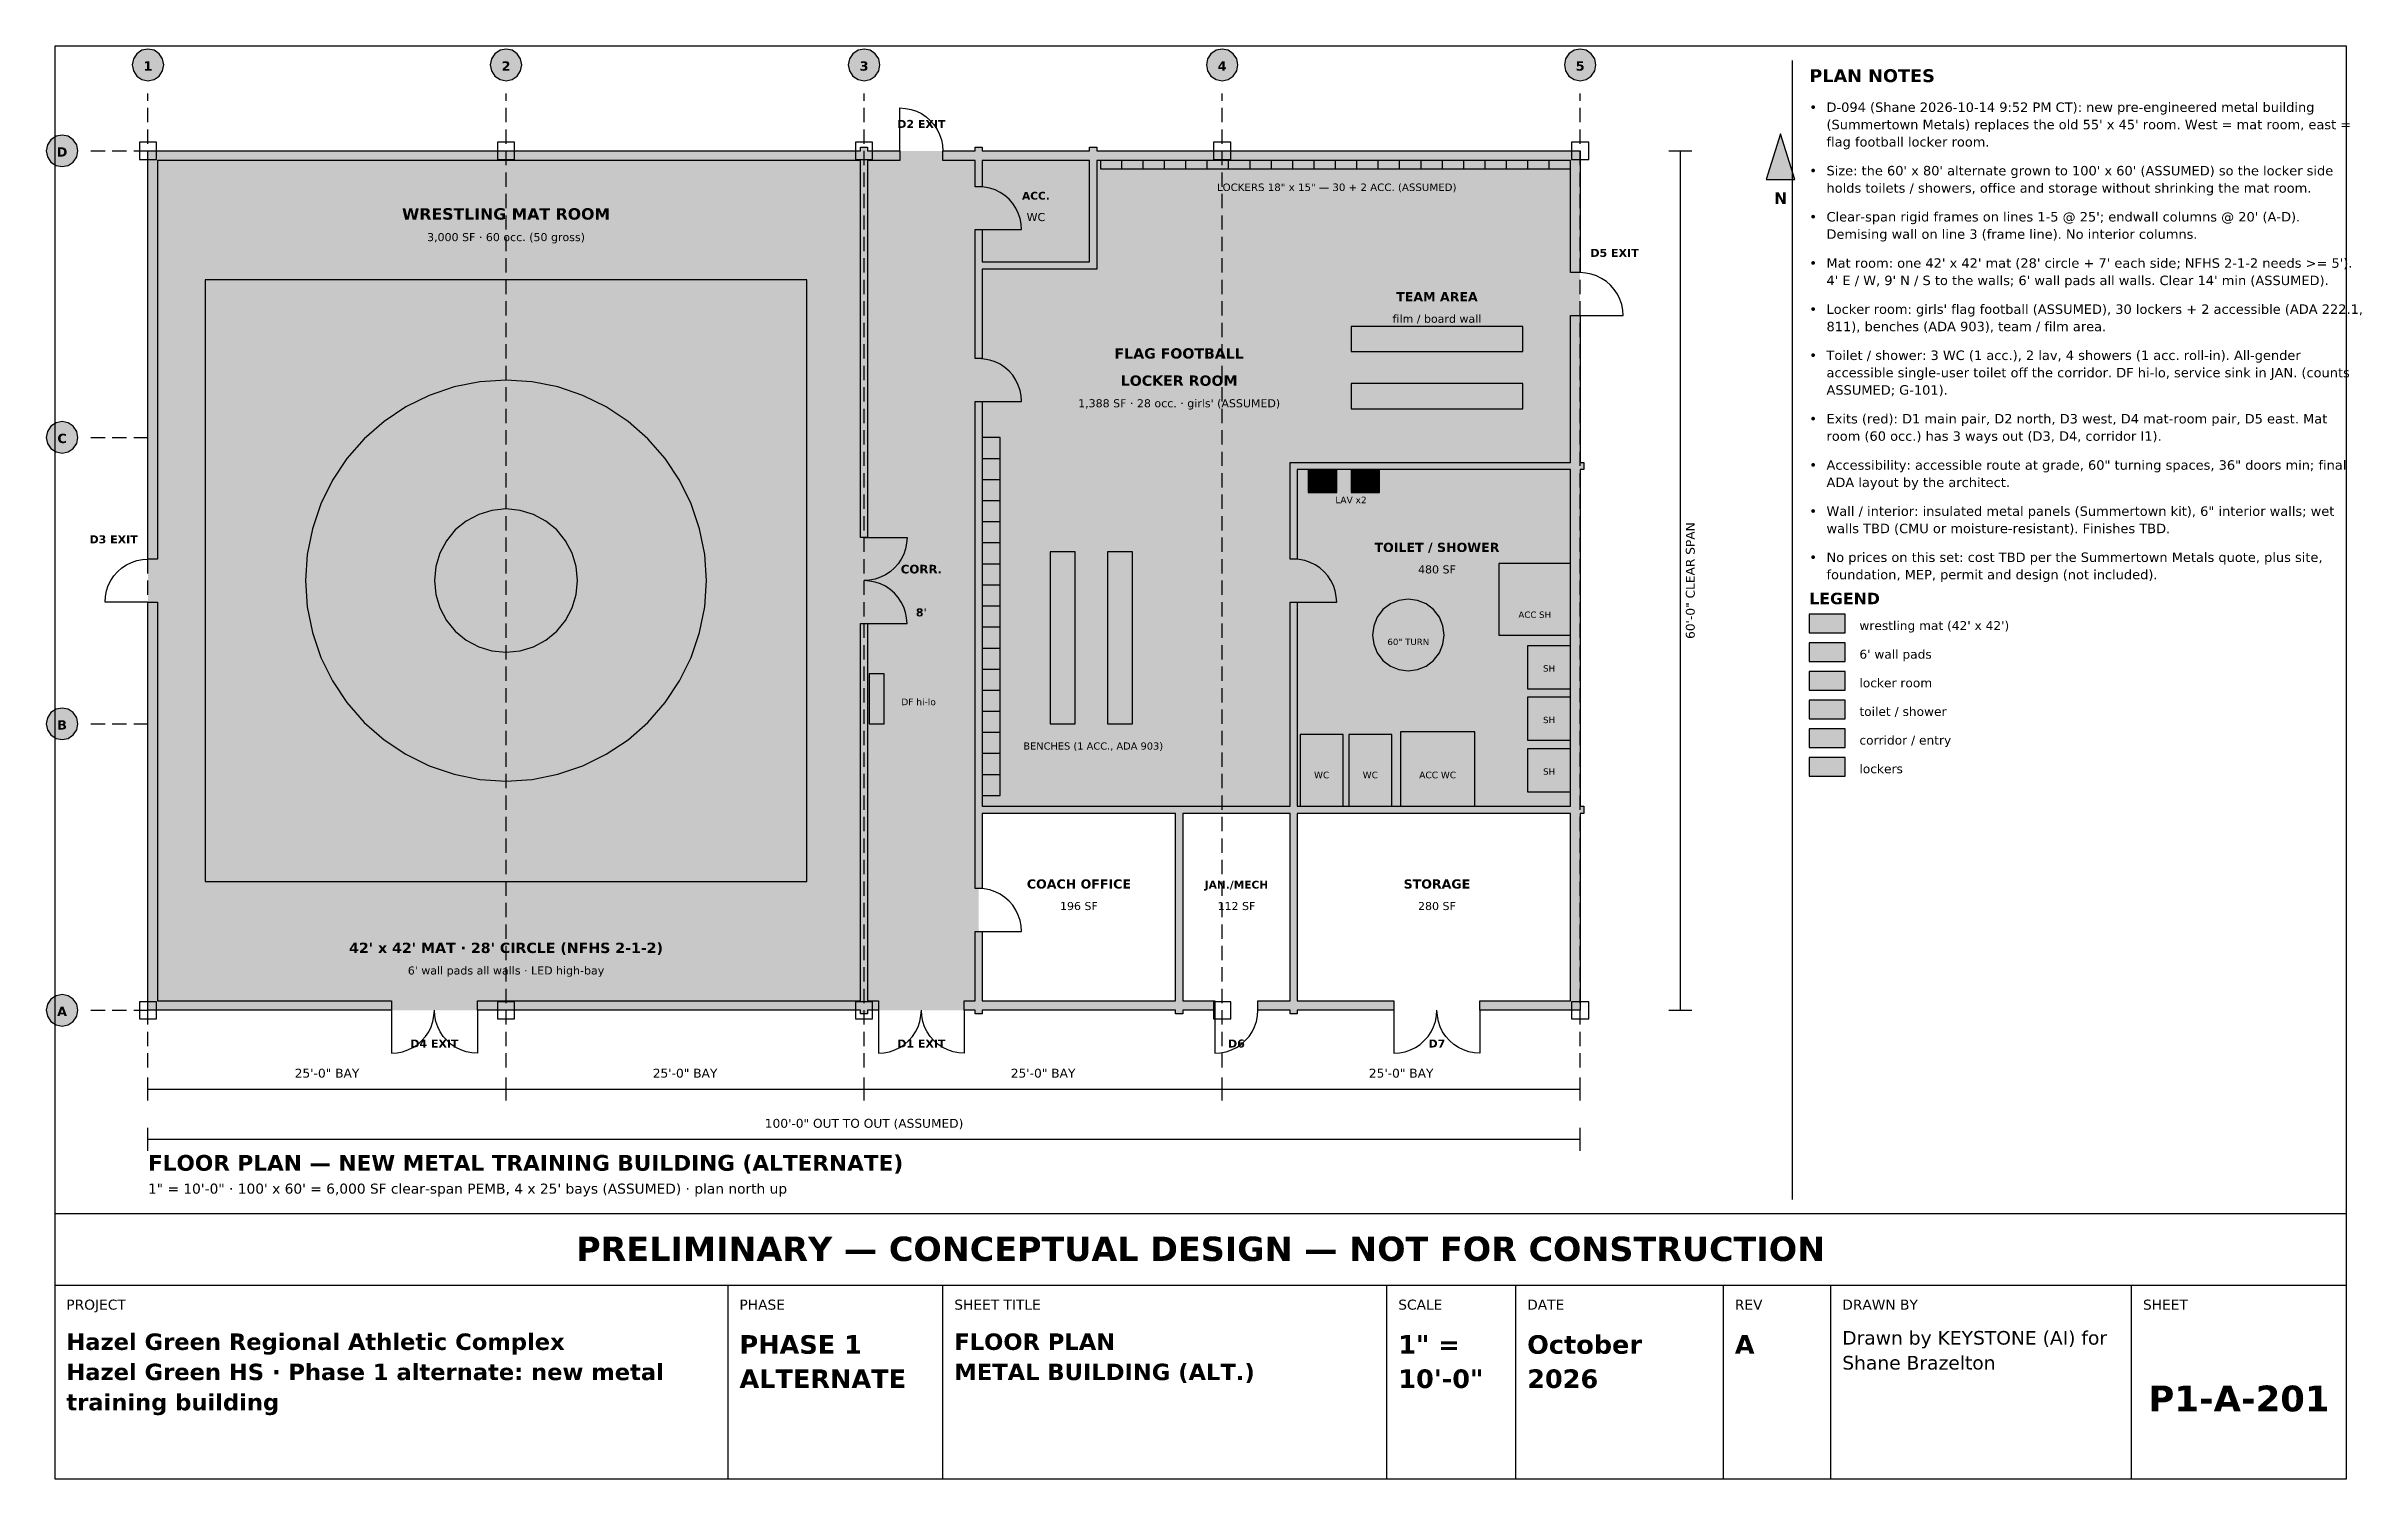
# Model space of a CAD drawing. Header units: inches. Extents: x 0.4 to 16.6, y 0.5 to 10.5.
import ezdxf
from ezdxf.enums import TextEntityAlignment as Align

# ---------------------------------------------------------------- set-up
doc = ezdxf.new("R2010")
doc.units = ezdxf.units.IN
doc.header["$MEASUREMENT"] = 0
for name, color, linetype in [('A-ANNO-DIMS', 7, 'Continuous'), ('A-ANNO-EXIT', 7, 'Continuous'), ('A-ANNO-TEXT', 7, 'Continuous'), ('A-DOOR', 7, 'Continuous'), ('A-FLOR-MATS', 7, 'Continuous'), ('A-FLOR-PADS', 7, 'Continuous'), ('A-FLOR-PATT', 7, 'Continuous'), ('A-FURN', 7, 'Continuous'), ('A-WALL', 7, 'Continuous'), ('G-ANNO-TTLB', 7, 'Continuous'), ('P-FIXT', 7, 'Continuous'), ('S-COLS', 7, 'Continuous'), ('S-GRID', 7, 'Continuous')]:
    doc.layers.add(name, color=color, linetype=linetype)
doc.styles.add('KS-BOLD', font='DejaVuSans-Bold.ttf')
doc.styles.add('KS-REG', font='DejaVuSans.ttf')

msp = doc.modelspace()

# ---------------------------------------------------------------- texts
at = {"layer": 'A-ANNO-DIMS', "style": 'KS-REG'}
msp.add_text('60\'-0" CLEAR SPAN', height=0.062, rotation=90, dxfattribs=at).set_placement((11.95, 6.77), align=Align.CENTER)
for s, p in [('25\'-0" BAY', (2.4, 3.3)), ('25\'-0" BAY', (4.9, 3.3)), ('25\'-0" BAY', (7.4, 3.3)), ('25\'-0" BAY', (9.9, 3.3)), ('100\'-0" OUT TO OUT (ASSUMED)', (6.15, 2.95))]:
    msp.add_text(s, height=0.062, dxfattribs=at).set_placement(p, align=Align.CENTER)
at = {"layer": 'A-ANNO-EXIT', "style": 'KS-BOLD'}
for s, p in [('D2 EXIT', (6.55, 9.93)), ('D5 EXIT', (11.39, 9.03)), ('D3 EXIT', (0.91, 7.03)), ('D4 EXIT', (3.15, 3.51)), ('D1 EXIT', (6.55, 3.51)), ('D6', (8.75, 3.51)), ('D7', (10.15, 3.51))]:
    msp.add_text(s, height=0.056, dxfattribs=at).set_placement(p, align=Align.CENTER)
at = {"layer": 'A-ANNO-TEXT'}
for s, height, style, p in [('PLAN NOTES', 0.09, 'KS-BOLD', (12.75, 10.25)), ('•', 0.066, 'KS-REG', (12.75, 10.042)), ('D-094 (Shane 2026-10-14 9:52 PM CT): new pre-engineered metal building', 0.066, 'KS-REG', (12.87, 10.042)), ('flag football locker room.', 0.066, 'KS-REG', (12.87, 9.8)), ("(Summertown Metals) replaces the old 55' x 45' room. West = mat room, east =", 0.066, 'KS-REG', (12.87, 9.921)), ('•', 0.066, 'KS-REG', (12.75, 9.599)), ("Size: the 60' x 80' alternate grown to 100' x 60' (ASSUMED) so the locker side", 0.066, 'KS-REG', (12.87, 9.599)), ('holds toilets / showers, office and storage without shrinking the mat room.', 0.066, 'KS-REG', (12.87, 9.478)), ('•', 0.066, 'KS-REG', (12.75, 9.277)), ("Clear-span rigid frames on lines 1-5 @ 25'; endwall columns @ 20' (A-D).", 0.066, 'KS-REG', (12.87, 9.277)), ('Demising wall on line 3 (frame line). No interior columns.', 0.066, 'KS-REG', (12.87, 9.156)), ('•', 0.066, 'KS-REG', (12.75, 8.954)), ("4' E / W, 9' N / S to the walls; 6' wall pads all walls. Clear 14' min (ASSUMED).", 0.066, 'KS-REG', (12.87, 8.833)), ("Mat room: one 42' x 42' mat (28' circle + 7' each side; NFHS 2-1-2 needs >= 5').", 0.066, 'KS-REG', (12.87, 8.954)), ('•', 0.066, 'KS-REG', (12.75, 8.632)), ('811), benches (ADA 903), team / film area.', 0.066, 'KS-REG', (12.87, 8.511)), ("Locker room: girls' flag football (ASSUMED), 30 lockers + 2 accessible (ADA 222.1,", 0.066, 'KS-REG', (12.87, 8.632)), ('•', 0.066, 'KS-REG', (12.75, 8.31)), ('Toilet / shower: 3 WC (1 acc.), 2 lav, 4 showers (1 acc. roll-in). All-gender', 0.066, 'KS-REG', (12.87, 8.31)), ('accessible single-user toilet off the corridor. DF hi-lo, service sink in JAN. (counts', 0.066, 'KS-REG', (12.87, 8.189)), ('ASSUMED; G-101).', 0.066, 'KS-REG', (12.87, 8.068)), ('Exits (red): D1 main pair, D2 north, D3 west, D4 mat-room pair, D5 east. Mat', 0.066, 'KS-REG', (12.87, 7.867)), ('•', 0.066, 'KS-REG', (12.75, 7.867)), ('room (60 occ.) has 3 ways out (D3, D4, corridor I1).', 0.066, 'KS-REG', (12.87, 7.746)), ('Accessibility: accessible route at grade, 60" turning spaces, 36" doors min; final', 0.066, 'KS-REG', (12.87, 7.544)), ('•', 0.066, 'KS-REG', (12.75, 7.544)), ('ADA layout by the architect.', 0.066, 'KS-REG', (12.87, 7.423)), ('Wall / interior: insulated metal panels (Summertown kit), 6" interior walls; wet', 0.066, 'KS-REG', (12.87, 7.222)), ('•', 0.066, 'KS-REG', (12.75, 7.222)), ('walls TBD (CMU or moisture-resistant). Finishes TBD.', 0.066, 'KS-REG', (12.87, 7.101)), ('No prices on this set: cost TBD per the Summertown Metals quote, plus site,', 0.066, 'KS-REG', (12.87, 6.9)), ('•', 0.066, 'KS-REG', (12.75, 6.9)), ('foundation, MEP, permit and design (not included).', 0.066, 'KS-REG', (12.87, 6.779)), ('LEGEND', 0.08, 'KS-BOLD', (12.75, 6.605)), ("wrestling mat (42' x 42')", 0.062, 'KS-REG', (13.1, 6.425)), ("6' wall pads", 0.062, 'KS-REG', (13.1, 6.225)), ('locker room', 0.062, 'KS-REG', (13.1, 6.025)), ('toilet / shower', 0.062, 'KS-REG', (13.1, 5.825)), ('corridor / entry', 0.062, 'KS-REG', (13.1, 5.625)), ('lockers', 0.062, 'KS-REG', (13.1, 5.425)), ('FLOOR PLAN — NEW METAL TRAINING BUILDING (ALTERNATE)', 0.11, 'KS-BOLD', (1.15, 2.65)), ('1" = 10\'-0" · 100\' x 60\' = 6,000 SF clear-span PEMB, 4 x 25\' bays (ASSUMED) · plan north up', 0.07, 'KS-REG', (1.15, 2.49))]:
    msp.add_text(s, height=height, dxfattribs=dict(at, style=style)).set_placement(p)
for s, height, style, p in [('ACC.', 0.054, 'KS-BOLD', (7.35, 9.43)), ('N', 0.08, 'KS-BOLD', (12.55, 9.4)), ('WRESTLING MAT ROOM', 0.08, 'KS-BOLD', (3.65, 9.29)), ('WC', 0.056, 'KS-REG', (7.35, 9.28)), ('3,000 SF · 60 occ. (50 gross)', 0.056, 'KS-REG', (3.65, 9.14)), ('TEAM AREA', 0.064, 'KS-BOLD', (10.15, 8.72)), ('film / board wall', 0.056, 'KS-REG', (10.15, 8.57)), ('FLAG FOOTBALL', 0.072, 'KS-BOLD', (8.35, 8.32)), ('LOCKER ROOM', 0.072, 'KS-BOLD', (8.35, 8.13)), ("1,388 SF · 28 occ. · girls' (ASSUMED)", 0.056, 'KS-REG', (8.35, 7.98)), ('TOILET / SHOWER', 0.064, 'KS-BOLD', (10.15, 6.97)), ('CORR.', 0.06, 'KS-BOLD', (6.55, 6.82)), ('480 SF', 0.056, 'KS-REG', (10.15, 6.82)), ("8'", 0.056, 'KS-BOLD', (6.55, 6.52)), ('COACH OFFICE', 0.064, 'KS-BOLD', (7.65, 4.62)), ('196 SF', 0.056, 'KS-REG', (7.65, 4.47)), ('JAN./MECH', 0.054, 'KS-BOLD', (8.75, 4.62)), ('112 SF', 0.056, 'KS-REG', (8.75, 4.47)), ('STORAGE', 0.064, 'KS-BOLD', (10.15, 4.62)), ('280 SF', 0.056, 'KS-REG', (10.15, 4.47)), ("42' x 42' MAT · 28' CIRCLE (NFHS 2-1-2)", 0.072, 'KS-BOLD', (3.65, 4.17)), ("6' wall pads all walls · LED high-bay", 0.056, 'KS-REG', (3.65, 4.02))]:
    msp.add_text(s, height=height, dxfattribs=dict(at, style=style)).set_placement(p, align=Align.CENTER)
at = {"layer": 'A-FURN', "style": 'KS-REG'}
for s, height, p in [('LOCKERS 18" x 15" — 30 + 2 ACC. (ASSUMED)', 0.052, (9.45, 9.49)), ('BENCHES (1 ACC., ADA 903)', 0.05, (7.75, 5.59))]:
    msp.add_text(s, height=height, dxfattribs=at).set_placement(p, align=Align.CENTER)
at = {"layer": 'G-ANNO-TTLB', "style": 'KS-BOLD'}
for s, height, p in [('PRELIMINARY — CONCEPTUAL DESIGN — NOT FOR CONSTRUCTION', 0.17, (8.5, 2.02)), ('P1-A-201', 0.18, (15.75, 0.97))]:
    msp.add_text(s, height=height, dxfattribs=at).set_placement(p, align=Align.CENTER)
at = {"layer": 'G-ANNO-TTLB'}
for s, height, style, p in [('PROJECT', 0.07, 'KS-REG', (0.58, 1.68)), ('PHASE', 0.07, 'KS-REG', (5.28, 1.68)), ('SHEET TITLE', 0.07, 'KS-REG', (6.78, 1.68)), ('SCALE', 0.07, 'KS-REG', (9.88, 1.68)), ('DATE', 0.07, 'KS-REG', (10.78, 1.68)), ('REV', 0.07, 'KS-REG', (12.23, 1.68)), ('DRAWN BY', 0.07, 'KS-REG', (12.98, 1.68)), ('SHEET', 0.07, 'KS-REG', (15.08, 1.68)), ('Hazel Green Regional Athletic Complex', 0.115, 'KS-BOLD', (0.58, 1.399)), ('PHASE 1', 0.13, 'KS-BOLD', (5.28, 1.372)), ('FLOOR PLAN', 0.115, 'KS-BOLD', (6.78, 1.399)), ('1" =', 0.13, 'KS-BOLD', (9.88, 1.372)), ('October', 0.13, 'KS-BOLD', (10.78, 1.372)), ('A', 0.13, 'KS-BOLD', (12.23, 1.372)), ('Drawn by KEYSTONE (AI) for', 0.095, 'KS-REG', (12.98, 1.436)), ('Hazel Green HS · Phase 1 alternate: new metal', 0.115, 'KS-BOLD', (0.58, 1.188)), ('METAL BUILDING (ALT.)', 0.115, 'KS-BOLD', (6.78, 1.188)), ('Shane Brazelton', 0.095, 'KS-REG', (12.98, 1.262)), ('ALTERNATE', 0.13, 'KS-BOLD', (5.28, 1.133)), ('10\'-0"', 0.13, 'KS-BOLD', (9.88, 1.133)), ('2026', 0.13, 'KS-BOLD', (10.78, 1.133)), ('training building', 0.115, 'KS-BOLD', (0.58, 0.977))]:
    msp.add_text(s, height=height, dxfattribs=dict(at, style=style)).set_placement(p)
at = {"layer": 'P-FIXT', "style": 'KS-REG'}
for s, height, p in [('LAV x2', 0.046, (9.55, 7.31)), ('ACC SH', 0.044, (10.833, 6.51)), ('60" TURN', 0.044, (9.95, 6.32)), ('SH', 0.044, (10.933, 6.135)), ('SH', 0.044, (10.933, 5.775)), ('WC', 0.046, (9.345, 5.39)), ('WC', 0.046, (9.685, 5.39)), ('ACC WC', 0.046, (10.155, 5.39)), ('SH', 0.044, (10.933, 5.415))]:
    msp.add_text(s, height=height, dxfattribs=at).set_placement(p, align=Align.CENTER)
msp.add_text('DF hi-lo', height=0.046, dxfattribs=at).set_placement((6.41, 5.9))
at = {"layer": 'S-GRID', "style": 'KS-BOLD'}
for s, p in [('1', (1.15, 10.33)), ('2', (3.65, 10.33)), ('3', (6.15, 10.33)), ('4', (8.65, 10.33)), ('5', (11.15, 10.33)), ('D', (0.55, 9.73)), ('C', (0.55, 7.73)), ('B', (0.55, 5.73)), ('A', (0.55, 3.73))]:
    msp.add_text(s, height=0.065, dxfattribs=at).set_placement(p, align=Align.CENTER)

# ---------------------------------------------------------------- hatches: boundary and pattern name
at = {"layer": 'A-ANNO-TEXT', "true_color": 0x1a1a1a}
msp.add_hatch(color=7, dxfattribs=at).paths.add_polyline_path([(12.55, 9.89), (12.45, 9.57), (12.65, 9.57)])
at = {"layer": 'A-ANNO-TEXT', "true_color": 0xc9302c}
msp.add_hatch(color=7, dxfattribs=at).paths.add_polyline_path([(12.75, 6.405), (13, 6.405), (13, 6.535), (12.75, 6.535)])
at = {"layer": 'A-ANNO-TEXT', "true_color": 0x2b2b2b}
msp.add_hatch(color=7, dxfattribs=at).paths.add_polyline_path([(12.75, 6.205), (13, 6.205), (13, 6.335), (12.75, 6.335)])
at = {"layer": 'A-ANNO-TEXT', "true_color": 0xf4e6c8}
msp.add_hatch(color=7, dxfattribs=at).paths.add_polyline_path([(12.75, 6.005), (13, 6.005), (13, 6.135), (12.75, 6.135)])
at = {"layer": 'A-ANNO-TEXT', "true_color": 0xeaf0f8}
msp.add_hatch(color=7, dxfattribs=at).paths.add_polyline_path([(12.75, 5.805), (13, 5.805), (13, 5.935), (12.75, 5.935)])
at = {"layer": 'A-ANNO-TEXT', "true_color": 0xe3f1e6}
msp.add_hatch(color=7, dxfattribs=at).paths.add_polyline_path([(12.75, 5.605), (13, 5.605), (13, 5.735), (12.75, 5.735)])
at = {"layer": 'A-ANNO-TEXT', "true_color": 0x9aa5b1}
msp.add_hatch(color=7, dxfattribs=at).paths.add_polyline_path([(12.75, 5.405), (13, 5.405), (13, 5.535), (12.75, 5.535)])
at = {"layer": 'A-FLOR-MATS', "true_color": 0xc9302c}
for points in [[(1.55, 4.67), (5.75, 4.67), (5.75, 8.87), (1.55, 8.87)], [(4.15, 6.77), (4.14, 6.868), (4.112, 6.961), (4.066, 7.048), (4.004, 7.124), (3.928, 7.186), (3.841, 7.232), (3.748, 7.26), (3.65, 7.27), (3.552, 7.26), (3.459, 7.232), (3.372, 7.186), (3.296, 7.124), (3.234, 7.048), (3.188, 6.961), (3.16, 6.868), (3.15, 6.77), (3.16, 6.672), (3.188, 6.579), (3.234, 6.492), (3.296, 6.416), (3.372, 6.354), (3.459, 6.308), (3.552, 6.28), (3.65, 6.27), (3.748, 6.28), (3.841, 6.308), (3.928, 6.354), (4.004, 6.416), (4.066, 6.492), (4.112, 6.579), (4.14, 6.672)]]:
    msp.add_hatch(color=7, dxfattribs=at).paths.add_polyline_path(points)
at = {"layer": 'A-FLOR-MATS', "true_color": 0xe8e8e8}
msp.add_hatch(color=7, dxfattribs=at).paths.add_polyline_path([(5.05, 6.77), (5.038, 6.953), (5.002, 7.132), (4.943, 7.306), (4.862, 7.47), (4.761, 7.622), (4.64, 7.76), (4.502, 7.881), (4.35, 7.982), (4.186, 8.063), (4.012, 8.122), (3.833, 8.158), (3.65, 8.17), (3.467, 8.158), (3.288, 8.122), (3.114, 8.063), (2.95, 7.982), (2.798, 7.881), (2.66, 7.76), (2.539, 7.622), (2.438, 7.47), (2.357, 7.306), (2.298, 7.132), (2.262, 6.953), (2.25, 6.77), (2.262, 6.587), (2.298, 6.408), (2.357, 6.234), (2.438, 6.07), (2.539, 5.918), (2.66, 5.78), (2.798, 5.659), (2.95, 5.558), (3.114, 5.477), (3.288, 5.418), (3.467, 5.382), (3.65, 5.37), (3.833, 5.382), (4.012, 5.418), (4.186, 5.477), (4.35, 5.558), (4.502, 5.659), (4.64, 5.78), (4.761, 5.918), (4.862, 6.07), (4.943, 6.234), (5.002, 6.408), (5.038, 6.587)])
at = {"layer": 'A-FLOR-PADS', "true_color": 0x2b2b2b}
for points in [[(1.217, 9.643), (6.125, 9.643), (6.125, 9.703), (1.217, 9.703)], [(1.217, 3.837), (1.277, 3.837), (1.277, 9.703), (1.217, 9.703)], [(6.065, 3.837), (6.125, 3.837), (6.125, 9.703), (6.065, 9.703)], [(1.217, 3.837), (6.125, 3.837), (6.125, 3.897), (1.217, 3.897)]]:
    msp.add_hatch(color=7, dxfattribs=at).paths.add_polyline_path(points)
at = {"layer": 'A-FLOR-PATT', "true_color": 0xefefef}
msp.add_hatch(color=7, dxfattribs=at).paths.add_polyline_path([(1.15, 3.77), (6.15, 3.77), (6.15, 9.77), (1.15, 9.77)])
at = {"layer": 'A-FLOR-PATT', "true_color": 0xe3f1e6}
msp.add_hatch(color=7, dxfattribs=at).paths.add_polyline_path([(6.15, 3.77), (6.95, 3.77), (6.95, 9.77), (6.15, 9.77)])
at = {"layer": 'A-FLOR-PATT', "true_color": 0xf4e6c8}
msp.add_hatch(color=7, dxfattribs=at).paths.add_polyline_path([(6.95, 5.17), (9.15, 5.17), (9.15, 7.57), (11.15, 7.57), (11.15, 9.77), (7.75, 9.77), (7.75, 8.97), (6.95, 8.97), (6.95, 5.17)])
at = {"layer": 'A-FLOR-PATT', "true_color": 0xeaf0f8}
for points in [[(6.95, 8.97), (7.75, 8.97), (7.75, 9.77), (6.95, 9.77)], [(9.15, 5.17), (11.15, 5.17), (11.15, 7.57), (9.15, 7.57)]]:
    msp.add_hatch(color=7, dxfattribs=at).paths.add_polyline_path(points)
at = {"layer": 'A-FURN', "true_color": 0x9aa5b1}
for points in [[(7.8, 9.645), (11.083, 9.645), (11.083, 9.703), (7.8, 9.703)], [(6.975, 5.27), (7.1, 5.27), (7.1, 7.77), (6.975, 7.77)]]:
    msp.add_hatch(color=7, dxfattribs=at).paths.add_polyline_path(points)
at = {"layer": 'A-FURN', "true_color": 0xd2b48c}
for points in [[(9.55, 8.37), (10.75, 8.37), (10.75, 8.545), (9.55, 8.545)], [(9.55, 7.97), (10.75, 7.97), (10.75, 8.145), (9.55, 8.145)], [(7.45, 5.77), (7.625, 5.77), (7.625, 6.97), (7.45, 6.97)], [(7.85, 5.77), (8.025, 5.77), (8.025, 6.97), (7.85, 6.97)]]:
    msp.add_hatch(color=7, dxfattribs=at).paths.add_polyline_path(points)
at = {"layer": 'A-WALL', "true_color": 0x1a1a1a}
for points in [[(6.125, 9.77), (6.125, 9.795), (6.175, 9.795), (6.175, 9.77), (6.4, 9.77), (6.4, 9.703), (6.175, 9.703), (6.175, 7.07), (6.125, 7.07), (6.125, 9.703), (1.217, 9.703), (1.217, 6.92), (1.15, 6.92), (1.15, 9.77), (6.125, 9.77)], [(6.925, 9.77), (6.925, 9.795), (6.975, 9.795), (6.975, 9.77), (7.725, 9.77), (7.725, 9.795), (7.775, 9.795), (7.775, 9.77), (11.15, 9.77), (11.15, 8.92), (11.083, 8.92), (11.083, 9.703), (7.775, 9.703), (7.775, 8.995), (7.775, 8.945), (7.725, 8.945), (6.975, 8.945), (6.975, 8.32), (6.925, 8.32), (6.925, 8.945), (6.925, 8.995), (6.925, 9.22), (6.975, 9.22), (6.975, 8.995), (7.725, 8.995), (7.725, 9.703), (6.975, 9.703), (6.975, 9.52), (6.925, 9.52), (6.925, 9.703), (6.7, 9.703), (6.7, 9.77), (6.925, 9.77)], [(11.15, 7.595), (11.175, 7.595), (11.175, 7.545), (11.15, 7.545), (11.15, 5.195), (11.175, 5.195), (11.175, 5.145), (11.15, 5.145), (11.15, 3.77), (10.45, 3.77), (10.45, 3.837), (11.083, 3.837), (11.083, 5.145), (9.175, 5.145), (9.175, 3.837), (9.85, 3.837), (9.85, 3.77), (9.175, 3.77), (9.175, 3.745), (9.125, 3.745), (9.125, 3.77), (8.9, 3.77), (8.9, 3.837), (9.125, 3.837), (9.125, 5.145), (8.375, 5.145), (8.375, 3.837), (8.6, 3.837), (8.6, 3.77), (8.375, 3.77), (8.375, 3.745), (8.325, 3.745), (8.325, 3.77), (6.975, 3.77), (6.975, 3.745), (6.925, 3.745), (6.925, 3.77), (6.85, 3.77), (6.85, 3.837), (6.925, 3.837), (6.925, 4.32), (6.975, 4.32), (6.975, 3.837), (8.325, 3.837), (8.325, 5.145), (6.975, 5.145), (6.975, 4.62), (6.925, 4.62), (6.925, 5.145), (6.925, 5.195), (6.925, 8.02), (6.975, 8.02), (6.975, 5.195), (8.325, 5.195), (8.375, 5.195), (9.125, 5.195), (9.125, 6.62), (9.175, 6.62), (9.175, 5.195), (11.083, 5.195), (11.083, 7.545), (9.175, 7.545), (9.175, 6.92), (9.125, 6.92), (9.125, 7.545), (9.125, 7.595), (9.175, 7.595), (11.083, 7.595), (11.083, 8.62), (11.15, 8.62), (11.15, 7.595)], [(1.15, 3.77), (1.15, 6.62), (1.217, 6.62), (1.217, 3.837), (2.85, 3.837), (2.85, 3.77), (1.15, 3.77)], [(6.175, 3.77), (6.175, 3.745), (6.125, 3.745), (6.125, 3.77), (3.45, 3.77), (3.45, 3.837), (6.125, 3.837), (6.125, 6.47), (6.175, 6.47), (6.175, 3.837), (6.25, 3.837), (6.25, 3.77), (6.175, 3.77)]]:
    msp.add_hatch(color=7, dxfattribs=at).paths.add_polyline_path(points)
at = {"layer": 'P-FIXT', "true_color": 0xffffff}
for points in [[(9.25, 7.385), (9.45, 7.385), (9.45, 7.545), (9.25, 7.545)], [(9.55, 7.385), (9.75, 7.385), (9.75, 7.545), (9.55, 7.545)], [(6.185, 5.77), (6.29, 5.77), (6.29, 6.12), (6.185, 6.12)], [(9.195, 5.195), (9.495, 5.195), (9.495, 5.695), (9.195, 5.695)], [(9.535, 5.195), (9.835, 5.195), (9.835, 5.695), (9.535, 5.695)], [(9.895, 5.195), (10.415, 5.195), (10.415, 5.715), (9.895, 5.715)]]:
    msp.add_hatch(color=7, dxfattribs=at).paths.add_polyline_path(points)
at = {"layer": 'P-FIXT', "true_color": 0xdcebf7}
for points in [[(10.583, 6.39), (11.083, 6.39), (11.083, 6.89), (10.583, 6.89)], [(10.783, 6.015), (11.083, 6.015), (11.083, 6.315), (10.783, 6.315)], [(10.783, 5.655), (11.083, 5.655), (11.083, 5.955), (10.783, 5.955)], [(10.783, 5.295), (11.083, 5.295), (11.083, 5.595), (10.783, 5.595)]]:
    msp.add_hatch(color=7, dxfattribs=at).paths.add_polyline_path(points)
at = {"layer": 'S-GRID', "true_color": 0xffffff}
for points in [[(1.26, 10.37), (1.252, 10.412), (1.228, 10.448), (1.192, 10.472), (1.15, 10.48), (1.108, 10.472), (1.072, 10.448), (1.048, 10.412), (1.04, 10.37), (1.048, 10.328), (1.072, 10.292), (1.108, 10.268), (1.15, 10.26), (1.192, 10.268), (1.228, 10.292), (1.252, 10.328)], [(3.76, 10.37), (3.752, 10.412), (3.728, 10.448), (3.692, 10.472), (3.65, 10.48), (3.608, 10.472), (3.572, 10.448), (3.548, 10.412), (3.54, 10.37), (3.548, 10.328), (3.572, 10.292), (3.608, 10.268), (3.65, 10.26), (3.692, 10.268), (3.728, 10.292), (3.752, 10.328)], [(6.26, 10.37), (6.252, 10.412), (6.228, 10.448), (6.192, 10.472), (6.15, 10.48), (6.108, 10.472), (6.072, 10.448), (6.048, 10.412), (6.04, 10.37), (6.048, 10.328), (6.072, 10.292), (6.108, 10.268), (6.15, 10.26), (6.192, 10.268), (6.228, 10.292), (6.252, 10.328)], [(8.76, 10.37), (8.752, 10.412), (8.728, 10.448), (8.692, 10.472), (8.65, 10.48), (8.608, 10.472), (8.572, 10.448), (8.548, 10.412), (8.54, 10.37), (8.548, 10.328), (8.572, 10.292), (8.608, 10.268), (8.65, 10.26), (8.692, 10.268), (8.728, 10.292), (8.752, 10.328)], [(11.26, 10.37), (11.252, 10.412), (11.228, 10.448), (11.192, 10.472), (11.15, 10.48), (11.108, 10.472), (11.072, 10.448), (11.048, 10.412), (11.04, 10.37), (11.048, 10.328), (11.072, 10.292), (11.108, 10.268), (11.15, 10.26), (11.192, 10.268), (11.228, 10.292), (11.252, 10.328)], [(0.66, 9.77), (0.652, 9.812), (0.628, 9.848), (0.592, 9.872), (0.55, 9.88), (0.508, 9.872), (0.472, 9.848), (0.448, 9.812), (0.44, 9.77), (0.448, 9.728), (0.472, 9.692), (0.508, 9.668), (0.55, 9.66), (0.592, 9.668), (0.628, 9.692), (0.652, 9.728)], [(0.66, 7.77), (0.652, 7.812), (0.628, 7.848), (0.592, 7.872), (0.55, 7.88), (0.508, 7.872), (0.472, 7.848), (0.448, 7.812), (0.44, 7.77), (0.448, 7.728), (0.472, 7.692), (0.508, 7.668), (0.55, 7.66), (0.592, 7.668), (0.628, 7.692), (0.652, 7.728)], [(0.66, 5.77), (0.652, 5.812), (0.628, 5.848), (0.592, 5.872), (0.55, 5.88), (0.508, 5.872), (0.472, 5.848), (0.448, 5.812), (0.44, 5.77), (0.448, 5.728), (0.472, 5.692), (0.508, 5.668), (0.55, 5.66), (0.592, 5.668), (0.628, 5.692), (0.652, 5.728)], [(0.66, 3.77), (0.652, 3.812), (0.628, 3.848), (0.592, 3.872), (0.55, 3.88), (0.508, 3.872), (0.472, 3.848), (0.448, 3.812), (0.44, 3.77), (0.448, 3.728), (0.472, 3.692), (0.508, 3.668), (0.55, 3.66), (0.592, 3.668), (0.628, 3.692), (0.652, 3.728)]]:
    msp.add_hatch(color=7, dxfattribs=at).paths.add_polyline_path(points)

# ---------------------------------------------------------------- linework, layer by layer
at = {"layer": 'A-ANNO-DIMS'}
for p, q in [((11.77, 9.77), (11.93, 9.77)), ((11.85, 3.77), (11.85, 9.77)), ((11.77, 3.77), (11.93, 3.77)), ((1.15, 3.14), (1.15, 3.3)), ((3.65, 3.14), (3.65, 3.3)), ((3.65, 3.14), (3.65, 3.3)), ((6.15, 3.14), (6.15, 3.3)), ((6.15, 3.14), (6.15, 3.3)), ((8.65, 3.14), (8.65, 3.3)), ((8.65, 3.14), (8.65, 3.3)), ((11.15, 3.14), (11.15, 3.3)), ((1.15, 3.22), (3.65, 3.22)), ((3.65, 3.22), (6.15, 3.22)), ((6.15, 3.22), (8.65, 3.22)), ((8.65, 3.22), (11.15, 3.22)), ((1.15, 2.79), (1.15, 2.95)), ((11.15, 2.79), (11.15, 2.95)), ((1.15, 2.87), (11.15, 2.87))]:
    msp.add_line(p, q, dxfattribs=at)
at = {"layer": 'A-ANNO-TEXT'}
msp.add_line((12.63, 10.4), (12.63, 2.45), dxfattribs=at)
for points in [[(12.55, 9.89), (12.45, 9.57), (12.65, 9.57)], [(12.75, 6.405), (13, 6.405), (13, 6.535), (12.75, 6.535)], [(12.75, 6.205), (13, 6.205), (13, 6.335), (12.75, 6.335)], [(12.75, 6.005), (13, 6.005), (13, 6.135), (12.75, 6.135)], [(12.75, 5.805), (13, 5.805), (13, 5.935), (12.75, 5.935)], [(12.75, 5.605), (13, 5.605), (13, 5.735), (12.75, 5.735)], [(12.75, 5.405), (13, 5.405), (13, 5.535), (12.75, 5.535)]]:
    msp.add_lwpolyline(points, close=True, dxfattribs=at)
at = {"layer": 'A-DOOR'}
for p, q in [((6.4, 9.77), (6.4, 10.07)), ((6.4, 10.07), (6.439, 10.067)), ((6.439, 10.067), (6.478, 10.06)), ((6.478, 10.06), (6.515, 10.047)), ((6.515, 10.047), (6.55, 10.03)), ((6.55, 10.03), (6.583, 10.008)), ((6.583, 10.008), (6.612, 9.982)), ((6.612, 9.982), (6.638, 9.953)), ((6.638, 9.953), (6.66, 9.92)), ((6.66, 9.92), (6.677, 9.885)), ((6.677, 9.885), (6.69, 9.848)), ((6.69, 9.848), (6.697, 9.809)), ((6.697, 9.809), (6.7, 9.77)), ((6.989, 9.517), (6.95, 9.52)), ((7.028, 9.51), (6.989, 9.517)), ((7.065, 9.497), (7.028, 9.51)), ((7.1, 9.48), (7.065, 9.497)), ((7.133, 9.458), (7.1, 9.48)), ((7.162, 9.432), (7.133, 9.458)), ((7.188, 9.403), (7.162, 9.432)), ((7.21, 9.37), (7.188, 9.403)), ((6.95, 9.22), (7.25, 9.22)), ((7.227, 9.335), (7.21, 9.37)), ((7.24, 9.298), (7.227, 9.335)), ((7.247, 9.259), (7.24, 9.298)), ((7.25, 9.22), (7.247, 9.259)), ((11.189, 8.917), (11.15, 8.92)), ((11.228, 8.91), (11.189, 8.917)), ((11.265, 8.897), (11.228, 8.91)), ((11.3, 8.88), (11.265, 8.897)), ((11.333, 8.858), (11.3, 8.88)), ((11.362, 8.832), (11.333, 8.858)), ((11.388, 8.803), (11.362, 8.832)), ((11.41, 8.77), (11.388, 8.803)), ((11.427, 8.735), (11.41, 8.77)), ((11.44, 8.698), (11.427, 8.735)), ((11.15, 8.62), (11.45, 8.62)), ((11.447, 8.659), (11.44, 8.698)), ((11.45, 8.62), (11.447, 8.659)), ((6.989, 8.317), (6.95, 8.32)), ((7.028, 8.31), (6.989, 8.317)), ((7.065, 8.297), (7.028, 8.31)), ((7.1, 8.28), (7.065, 8.297)), ((7.133, 8.258), (7.1, 8.28)), ((7.162, 8.232), (7.133, 8.258)), ((7.188, 8.203), (7.162, 8.232)), ((7.21, 8.17), (7.188, 8.203)), ((7.227, 8.135), (7.21, 8.17)), ((7.24, 8.098), (7.227, 8.135)), ((7.247, 8.059), (7.24, 8.098)), ((6.95, 8.02), (7.25, 8.02)), ((7.25, 8.02), (7.247, 8.059)), ((6.15, 7.07), (6.45, 7.07)), ((6.427, 6.955), (6.41, 6.92)), ((6.44, 6.992), (6.427, 6.955)), ((6.447, 7.031), (6.44, 6.992)), ((6.45, 7.07), (6.447, 7.031)), ((0.89, 6.77), (0.912, 6.803)), ((0.912, 6.803), (0.938, 6.832)), ((0.938, 6.832), (0.967, 6.858)), ((0.967, 6.858), (1, 6.88)), ((1, 6.88), (1.035, 6.897)), ((1.035, 6.897), (1.072, 6.91)), ((1.072, 6.91), (1.111, 6.917)), ((1.111, 6.917), (1.15, 6.92)), ((6.265, 6.793), (6.228, 6.78)), ((6.3, 6.81), (6.265, 6.793)), ((6.333, 6.832), (6.3, 6.81)), ((6.362, 6.858), (6.333, 6.832)), ((6.388, 6.887), (6.362, 6.858)), ((6.41, 6.92), (6.388, 6.887)), ((9.189, 6.917), (9.15, 6.92)), ((9.228, 6.91), (9.189, 6.917)), ((9.265, 6.897), (9.228, 6.91)), ((9.3, 6.88), (9.265, 6.897)), ((9.333, 6.858), (9.3, 6.88)), ((9.362, 6.832), (9.333, 6.858)), ((9.388, 6.803), (9.362, 6.832)), ((9.41, 6.77), (9.388, 6.803)), ((0.85, 6.62), (0.853, 6.659)), ((0.853, 6.659), (0.86, 6.698)), ((0.86, 6.698), (0.873, 6.735)), ((0.873, 6.735), (0.89, 6.77)), ((6.189, 6.773), (6.15, 6.77)), ((6.189, 6.767), (6.15, 6.77)), ((6.228, 6.78), (6.189, 6.773)), ((6.228, 6.76), (6.189, 6.767)), ((6.265, 6.747), (6.228, 6.76)), ((6.3, 6.73), (6.265, 6.747)), ((6.333, 6.708), (6.3, 6.73)), ((6.362, 6.682), (6.333, 6.708)), ((6.388, 6.653), (6.362, 6.682)), ((6.41, 6.62), (6.388, 6.653)), ((9.427, 6.735), (9.41, 6.77)), ((9.44, 6.698), (9.427, 6.735)), ((9.447, 6.659), (9.44, 6.698)), ((9.45, 6.62), (9.447, 6.659)), ((1.15, 6.62), (0.85, 6.62)), ((6.15, 6.47), (6.45, 6.47)), ((6.427, 6.585), (6.41, 6.62)), ((6.44, 6.548), (6.427, 6.585)), ((6.447, 6.509), (6.44, 6.548)), ((6.45, 6.47), (6.447, 6.509)), ((9.15, 6.62), (9.45, 6.62)), ((6.989, 4.617), (6.95, 4.62)), ((7.028, 4.61), (6.989, 4.617)), ((7.065, 4.597), (7.028, 4.61)), ((7.1, 4.58), (7.065, 4.597)), ((7.133, 4.558), (7.1, 4.58)), ((7.162, 4.532), (7.133, 4.558)), ((7.188, 4.503), (7.162, 4.532)), ((7.21, 4.47), (7.188, 4.503)), ((7.227, 4.435), (7.21, 4.47)), ((7.24, 4.398), (7.227, 4.435)), ((7.247, 4.359), (7.24, 4.398)), ((6.95, 4.32), (7.25, 4.32)), ((7.25, 4.32), (7.247, 4.359)), ((2.85, 3.77), (2.85, 3.47)), ((3.14, 3.692), (3.147, 3.731)), ((3.147, 3.731), (3.15, 3.77)), ((3.153, 3.731), (3.15, 3.77)), ((3.16, 3.692), (3.153, 3.731)), ((3.45, 3.77), (3.45, 3.47)), ((6.25, 3.77), (6.25, 3.47)), ((6.54, 3.692), (6.547, 3.731)), ((6.547, 3.731), (6.55, 3.77)), ((6.553, 3.731), (6.55, 3.77)), ((6.56, 3.692), (6.553, 3.731)), ((6.85, 3.77), (6.85, 3.47)), ((8.6, 3.77), (8.6, 3.47)), ((8.89, 3.692), (8.897, 3.731)), ((8.897, 3.731), (8.9, 3.77)), ((9.85, 3.77), (9.85, 3.47)), ((10.14, 3.692), (10.147, 3.731)), ((10.147, 3.731), (10.15, 3.77)), ((10.153, 3.731), (10.15, 3.77)), ((10.16, 3.692), (10.153, 3.731)), ((10.45, 3.77), (10.45, 3.47)), ((3.033, 3.532), (3.062, 3.558)), ((3.062, 3.558), (3.088, 3.587)), ((3.088, 3.587), (3.11, 3.62)), ((3.11, 3.62), (3.127, 3.655)), ((3.127, 3.655), (3.14, 3.692)), ((3.173, 3.655), (3.16, 3.692)), ((3.19, 3.62), (3.173, 3.655)), ((3.212, 3.587), (3.19, 3.62)), ((3.238, 3.558), (3.212, 3.587)), ((3.267, 3.532), (3.238, 3.558)), ((6.433, 3.532), (6.462, 3.558)), ((6.462, 3.558), (6.488, 3.587)), ((6.488, 3.587), (6.51, 3.62)), ((6.51, 3.62), (6.527, 3.655)), ((6.527, 3.655), (6.54, 3.692)), ((6.573, 3.655), (6.56, 3.692)), ((6.59, 3.62), (6.573, 3.655)), ((6.612, 3.587), (6.59, 3.62)), ((6.638, 3.558), (6.612, 3.587)), ((6.667, 3.532), (6.638, 3.558)), ((8.783, 3.532), (8.812, 3.558)), ((8.812, 3.558), (8.838, 3.587)), ((8.838, 3.587), (8.86, 3.62)), ((8.86, 3.62), (8.877, 3.655)), ((8.877, 3.655), (8.89, 3.692)), ((10.033, 3.532), (10.062, 3.558)), ((10.062, 3.558), (10.088, 3.587)), ((10.088, 3.587), (10.11, 3.62)), ((10.11, 3.62), (10.127, 3.655)), ((10.127, 3.655), (10.14, 3.692)), ((10.173, 3.655), (10.16, 3.692)), ((10.19, 3.62), (10.173, 3.655)), ((10.212, 3.587), (10.19, 3.62)), ((10.238, 3.558), (10.212, 3.587)), ((10.267, 3.532), (10.238, 3.558)), ((2.85, 3.47), (2.889, 3.473)), ((2.889, 3.473), (2.928, 3.48)), ((2.928, 3.48), (2.965, 3.493)), ((2.965, 3.493), (3, 3.51)), ((3, 3.51), (3.033, 3.532)), ((3.3, 3.51), (3.267, 3.532)), ((3.335, 3.493), (3.3, 3.51)), ((3.372, 3.48), (3.335, 3.493)), ((3.411, 3.473), (3.372, 3.48)), ((3.45, 3.47), (3.411, 3.473)), ((6.25, 3.47), (6.289, 3.473)), ((6.289, 3.473), (6.328, 3.48)), ((6.328, 3.48), (6.365, 3.493)), ((6.365, 3.493), (6.4, 3.51)), ((6.4, 3.51), (6.433, 3.532)), ((6.7, 3.51), (6.667, 3.532)), ((6.735, 3.493), (6.7, 3.51)), ((6.772, 3.48), (6.735, 3.493)), ((6.811, 3.473), (6.772, 3.48)), ((6.85, 3.47), (6.811, 3.473)), ((8.6, 3.47), (8.639, 3.473)), ((8.639, 3.473), (8.678, 3.48)), ((8.678, 3.48), (8.715, 3.493)), ((8.715, 3.493), (8.75, 3.51)), ((8.75, 3.51), (8.783, 3.532)), ((9.85, 3.47), (9.889, 3.473)), ((9.889, 3.473), (9.928, 3.48)), ((9.928, 3.48), (9.965, 3.493)), ((9.965, 3.493), (10, 3.51)), ((10, 3.51), (10.033, 3.532)), ((10.3, 3.51), (10.267, 3.532)), ((10.335, 3.493), (10.3, 3.51)), ((10.372, 3.48), (10.335, 3.493)), ((10.411, 3.473), (10.372, 3.48)), ((10.45, 3.47), (10.411, 3.473))]:
    msp.add_line(p, q, dxfattribs=at)
at = {"layer": 'A-FLOR-MATS'}
for points in [[(1.55, 4.67), (5.75, 4.67), (5.75, 8.87), (1.55, 8.87)], [(5.05, 6.77), (5.038, 6.953), (5.002, 7.132), (4.943, 7.306), (4.862, 7.47), (4.761, 7.622), (4.64, 7.76), (4.502, 7.881), (4.35, 7.982), (4.186, 8.063), (4.012, 8.122), (3.833, 8.158), (3.65, 8.17), (3.467, 8.158), (3.288, 8.122), (3.114, 8.063), (2.95, 7.982), (2.798, 7.881), (2.66, 7.76), (2.539, 7.622), (2.438, 7.47), (2.357, 7.306), (2.298, 7.132), (2.262, 6.953), (2.25, 6.77), (2.262, 6.587), (2.298, 6.408), (2.357, 6.234), (2.438, 6.07), (2.539, 5.918), (2.66, 5.78), (2.798, 5.659), (2.95, 5.558), (3.114, 5.477), (3.288, 5.418), (3.467, 5.382), (3.65, 5.37), (3.833, 5.382), (4.012, 5.418), (4.186, 5.477), (4.35, 5.558), (4.502, 5.659), (4.64, 5.78), (4.761, 5.918), (4.862, 6.07), (4.943, 6.234), (5.002, 6.408), (5.038, 6.587)], [(4.15, 6.77), (4.14, 6.868), (4.112, 6.961), (4.066, 7.048), (4.004, 7.124), (3.928, 7.186), (3.841, 7.232), (3.748, 7.26), (3.65, 7.27), (3.552, 7.26), (3.459, 7.232), (3.372, 7.186), (3.296, 7.124), (3.234, 7.048), (3.188, 6.961), (3.16, 6.868), (3.15, 6.77), (3.16, 6.672), (3.188, 6.579), (3.234, 6.492), (3.296, 6.416), (3.372, 6.354), (3.459, 6.308), (3.552, 6.28), (3.65, 6.27), (3.748, 6.28), (3.841, 6.308), (3.928, 6.354), (4.004, 6.416), (4.066, 6.492), (4.112, 6.579), (4.14, 6.672)]]:
    msp.add_lwpolyline(points, close=True, dxfattribs=at)
at = {"layer": 'A-FURN'}
for p, q in [((7.949, 9.645), (7.949, 9.703)), ((8.098, 9.645), (8.098, 9.703)), ((8.248, 9.645), (8.248, 9.703)), ((8.397, 9.645), (8.397, 9.703)), ((8.546, 9.645), (8.546, 9.703)), ((8.695, 9.645), (8.695, 9.703)), ((8.845, 9.645), (8.845, 9.703)), ((8.994, 9.645), (8.994, 9.703)), ((9.143, 9.645), (9.143, 9.703)), ((9.292, 9.645), (9.292, 9.703)), ((9.442, 9.645), (9.442, 9.703)), ((9.591, 9.645), (9.591, 9.703)), ((9.74, 9.645), (9.74, 9.703)), ((9.889, 9.645), (9.889, 9.703)), ((10.039, 9.645), (10.039, 9.703)), ((10.188, 9.645), (10.188, 9.703)), ((10.337, 9.645), (10.337, 9.703)), ((10.486, 9.645), (10.486, 9.703)), ((10.636, 9.645), (10.636, 9.703)), ((10.785, 9.645), (10.785, 9.703)), ((10.934, 9.645), (10.934, 9.703)), ((6.975, 7.623), (7.1, 7.623)), ((6.975, 7.476), (7.1, 7.476)), ((6.975, 7.329), (7.1, 7.329)), ((6.975, 7.182), (7.1, 7.182)), ((6.975, 7.035), (7.1, 7.035)), ((6.975, 6.888), (7.1, 6.888)), ((6.975, 6.741), (7.1, 6.741)), ((6.975, 6.594), (7.1, 6.594)), ((6.975, 6.446), (7.1, 6.446)), ((6.975, 6.299), (7.1, 6.299)), ((6.975, 6.152), (7.1, 6.152)), ((6.975, 6.005), (7.1, 6.005)), ((6.975, 5.858), (7.1, 5.858)), ((6.975, 5.711), (7.1, 5.711)), ((6.975, 5.564), (7.1, 5.564)), ((6.975, 5.417), (7.1, 5.417))]:
    msp.add_line(p, q, dxfattribs=at)
for points in [[(7.8, 9.645), (11.083, 9.645), (11.083, 9.703), (7.8, 9.703)], [(9.55, 8.37), (10.75, 8.37), (10.75, 8.545), (9.55, 8.545)], [(9.55, 7.97), (10.75, 7.97), (10.75, 8.145), (9.55, 8.145)], [(6.975, 5.27), (7.1, 5.27), (7.1, 7.77), (6.975, 7.77)], [(7.45, 5.77), (7.625, 5.77), (7.625, 6.97), (7.45, 6.97)], [(7.85, 5.77), (8.025, 5.77), (8.025, 6.97), (7.85, 6.97)]]:
    msp.add_lwpolyline(points, close=True, dxfattribs=at)
at = {"layer": 'A-WALL'}
for points in [[(6.125, 9.77), (6.125, 9.795), (6.175, 9.795), (6.175, 9.77), (6.4, 9.77), (6.4, 9.703), (6.175, 9.703), (6.175, 7.07), (6.125, 7.07), (6.125, 9.703), (1.217, 9.703), (1.217, 6.92), (1.15, 6.92), (1.15, 9.77), (6.125, 9.77)], [(6.925, 9.77), (6.925, 9.795), (6.975, 9.795), (6.975, 9.77), (7.725, 9.77), (7.725, 9.795), (7.775, 9.795), (7.775, 9.77), (11.15, 9.77), (11.15, 8.92), (11.083, 8.92), (11.083, 9.703), (7.775, 9.703), (7.775, 8.995), (7.775, 8.945), (7.725, 8.945), (6.975, 8.945), (6.975, 8.32), (6.925, 8.32), (6.925, 8.945), (6.925, 8.995), (6.925, 9.22), (6.975, 9.22), (6.975, 8.995), (7.725, 8.995), (7.725, 9.703), (6.975, 9.703), (6.975, 9.52), (6.925, 9.52), (6.925, 9.703), (6.7, 9.703), (6.7, 9.77), (6.925, 9.77)], [(11.15, 7.595), (11.175, 7.595), (11.175, 7.545), (11.15, 7.545), (11.15, 5.195), (11.175, 5.195), (11.175, 5.145), (11.15, 5.145), (11.15, 3.77), (10.45, 3.77), (10.45, 3.837), (11.083, 3.837), (11.083, 5.145), (9.175, 5.145), (9.175, 3.837), (9.85, 3.837), (9.85, 3.77), (9.175, 3.77), (9.175, 3.745), (9.125, 3.745), (9.125, 3.77), (8.9, 3.77), (8.9, 3.837), (9.125, 3.837), (9.125, 5.145), (8.375, 5.145), (8.375, 3.837), (8.6, 3.837), (8.6, 3.77), (8.375, 3.77), (8.375, 3.745), (8.325, 3.745), (8.325, 3.77), (6.975, 3.77), (6.975, 3.745), (6.925, 3.745), (6.925, 3.77), (6.85, 3.77), (6.85, 3.837), (6.925, 3.837), (6.925, 4.32), (6.975, 4.32), (6.975, 3.837), (8.325, 3.837), (8.325, 5.145), (6.975, 5.145), (6.975, 4.62), (6.925, 4.62), (6.925, 5.145), (6.925, 5.195), (6.925, 8.02), (6.975, 8.02), (6.975, 5.195), (8.325, 5.195), (8.375, 5.195), (9.125, 5.195), (9.125, 6.62), (9.175, 6.62), (9.175, 5.195), (11.083, 5.195), (11.083, 7.545), (9.175, 7.545), (9.175, 6.92), (9.125, 6.92), (9.125, 7.545), (9.125, 7.595), (9.175, 7.595), (11.083, 7.595), (11.083, 8.62), (11.15, 8.62), (11.15, 7.595)], [(1.15, 3.77), (1.15, 6.62), (1.217, 6.62), (1.217, 3.837), (2.85, 3.837), (2.85, 3.77), (1.15, 3.77)], [(6.175, 3.77), (6.175, 3.745), (6.125, 3.745), (6.125, 3.77), (3.45, 3.77), (3.45, 3.837), (6.125, 3.837), (6.125, 6.47), (6.175, 6.47), (6.175, 3.837), (6.25, 3.837), (6.25, 3.77), (6.175, 3.77)]]:
    msp.add_lwpolyline(points, close=True, dxfattribs=at)
at = {"layer": 'G-ANNO-TTLB'}
for p, q in [((0.5, 1.85), (16.5, 1.85)), ((5.2, 0.5), (5.2, 1.85)), ((6.7, 0.5), (6.7, 1.85)), ((9.8, 0.5), (9.8, 1.85)), ((10.7, 0.5), (10.7, 1.85)), ((12.15, 0.5), (12.15, 1.85)), ((12.9, 0.5), (12.9, 1.85)), ((15, 0.5), (15, 1.85))]:
    msp.add_line(p, q, dxfattribs=at)
for points in [[(0.5, 0.5), (16.5, 0.5), (16.5, 10.5), (0.5, 10.5)], [(0.5, 1.85), (16.5, 1.85), (16.5, 2.35), (0.5, 2.35)]]:
    msp.add_lwpolyline(points, close=True, dxfattribs=at)
at = {"layer": 'P-FIXT'}
for points in [[(9.25, 7.385), (9.45, 7.385), (9.45, 7.545), (9.25, 7.545)], [(9.55, 7.385), (9.75, 7.385), (9.75, 7.545), (9.55, 7.545)], [(10.583, 6.39), (11.083, 6.39), (11.083, 6.89), (10.583, 6.89)], [(10.2, 6.39), (10.191, 6.455), (10.167, 6.515), (10.127, 6.567), (10.075, 6.607), (10.015, 6.631), (9.95, 6.64), (9.885, 6.631), (9.825, 6.607), (9.773, 6.567), (9.733, 6.515), (9.709, 6.455), (9.7, 6.39), (9.709, 6.325), (9.733, 6.265), (9.773, 6.213), (9.825, 6.173), (9.885, 6.149), (9.95, 6.14), (10.015, 6.149), (10.075, 6.173), (10.127, 6.213), (10.167, 6.265), (10.191, 6.325)], [(10.783, 6.015), (11.083, 6.015), (11.083, 6.315), (10.783, 6.315)], [(6.185, 5.77), (6.29, 5.77), (6.29, 6.12), (6.185, 6.12)], [(10.783, 5.655), (11.083, 5.655), (11.083, 5.955), (10.783, 5.955)], [(9.195, 5.195), (9.495, 5.195), (9.495, 5.695), (9.195, 5.695)], [(9.535, 5.195), (9.835, 5.195), (9.835, 5.695), (9.535, 5.695)], [(9.895, 5.195), (10.415, 5.195), (10.415, 5.715), (9.895, 5.715)], [(10.783, 5.295), (11.083, 5.295), (11.083, 5.595), (10.783, 5.595)]]:
    msp.add_lwpolyline(points, close=True, dxfattribs=at)
at = {"layer": 'S-COLS'}
for points in [[(1.09, 9.71), (1.21, 9.71), (1.21, 9.83), (1.09, 9.83)], [(3.59, 9.71), (3.71, 9.71), (3.71, 9.83), (3.59, 9.83)], [(6.09, 9.71), (6.21, 9.71), (6.21, 9.83), (6.09, 9.83)], [(8.59, 9.71), (8.71, 9.71), (8.71, 9.83), (8.59, 9.83)], [(11.09, 9.71), (11.21, 9.71), (11.21, 9.83), (11.09, 9.83)], [(1.09, 3.71), (1.21, 3.71), (1.21, 3.83), (1.09, 3.83)], [(3.59, 3.71), (3.71, 3.71), (3.71, 3.83), (3.59, 3.83)], [(6.09, 3.71), (6.21, 3.71), (6.21, 3.83), (6.09, 3.83)], [(8.59, 3.71), (8.71, 3.71), (8.71, 3.83), (8.59, 3.83)], [(11.09, 3.71), (11.21, 3.71), (11.21, 3.83), (11.09, 3.83)]]:
    msp.add_lwpolyline(points, close=True, dxfattribs=at)
at = {"layer": 'S-GRID'}
for p, q in [((1.15, 10.12), (1.15, 10.17)), ((1.15, 9.97), (1.15, 10.07)), ((3.65, 10.12), (3.65, 10.17)), ((3.65, 9.97), (3.65, 10.07)), ((6.15, 10.12), (6.15, 10.17)), ((6.15, 9.97), (6.15, 10.07)), ((8.65, 10.12), (8.65, 10.17)), ((8.65, 9.97), (8.65, 10.07)), ((11.15, 10.12), (11.15, 10.17)), ((11.15, 9.97), (11.15, 10.07)), ((1.15, 9.82), (1.15, 9.92)), ((3.65, 9.82), (3.65, 9.92)), ((6.15, 9.82), (6.15, 9.92)), ((8.65, 9.82), (8.65, 9.92)), ((11.15, 9.82), (11.15, 9.92)), ((0.75, 9.77), (0.85, 9.77)), ((0.9, 9.77), (1, 9.77)), ((1.05, 9.77), (1.15, 9.77)), ((1.15, 9.67), (1.15, 9.77)), ((3.65, 9.67), (3.65, 9.77)), ((6.15, 9.67), (6.15, 9.77)), ((8.65, 9.67), (8.65, 9.77)), ((11.15, 9.67), (11.15, 9.77)), ((1.15, 9.52), (1.15, 9.62)), ((3.65, 9.52), (3.65, 9.62)), ((6.15, 9.52), (6.15, 9.62)), ((8.65, 9.52), (8.65, 9.62)), ((11.15, 9.52), (11.15, 9.62)), ((1.15, 9.37), (1.15, 9.47)), ((3.65, 9.37), (3.65, 9.47)), ((6.15, 9.37), (6.15, 9.47)), ((8.65, 9.37), (8.65, 9.47)), ((11.15, 9.37), (11.15, 9.47)), ((1.15, 9.22), (1.15, 9.32)), ((3.65, 9.22), (3.65, 9.32)), ((6.15, 9.22), (6.15, 9.32)), ((8.65, 9.22), (8.65, 9.32)), ((11.15, 9.22), (11.15, 9.32)), ((1.15, 9.07), (1.15, 9.17)), ((3.65, 9.07), (3.65, 9.17)), ((6.15, 9.07), (6.15, 9.17)), ((8.65, 9.07), (8.65, 9.17)), ((11.15, 9.07), (11.15, 9.17)), ((1.15, 8.92), (1.15, 9.02)), ((3.65, 8.92), (3.65, 9.02)), ((6.15, 8.92), (6.15, 9.02)), ((8.65, 8.92), (8.65, 9.02)), ((11.15, 8.92), (11.15, 9.02)), ((1.15, 8.77), (1.15, 8.87)), ((3.65, 8.77), (3.65, 8.87)), ((6.15, 8.77), (6.15, 8.87)), ((8.65, 8.77), (8.65, 8.87)), ((11.15, 8.77), (11.15, 8.87)), ((1.15, 8.62), (1.15, 8.72)), ((1.15, 8.47), (1.15, 8.57)), ((3.65, 8.62), (3.65, 8.72)), ((3.65, 8.47), (3.65, 8.57)), ((6.15, 8.62), (6.15, 8.72)), ((6.15, 8.47), (6.15, 8.57)), ((8.65, 8.62), (8.65, 8.72)), ((8.65, 8.47), (8.65, 8.57)), ((11.15, 8.62), (11.15, 8.72)), ((11.15, 8.47), (11.15, 8.57)), ((1.15, 8.32), (1.15, 8.42)), ((3.65, 8.32), (3.65, 8.42)), ((6.15, 8.32), (6.15, 8.42)), ((8.65, 8.32), (8.65, 8.42)), ((11.15, 8.32), (11.15, 8.42)), ((1.15, 8.17), (1.15, 8.27)), ((3.65, 8.17), (3.65, 8.27)), ((6.15, 8.17), (6.15, 8.27)), ((8.65, 8.17), (8.65, 8.27)), ((11.15, 8.17), (11.15, 8.27)), ((1.15, 8.02), (1.15, 8.12)), ((3.65, 8.02), (3.65, 8.12)), ((6.15, 8.02), (6.15, 8.12)), ((8.65, 8.02), (8.65, 8.12)), ((11.15, 8.02), (11.15, 8.12)), ((1.15, 7.87), (1.15, 7.97)), ((3.65, 7.87), (3.65, 7.97)), ((6.15, 7.87), (6.15, 7.97)), ((8.65, 7.87), (8.65, 7.97)), ((11.15, 7.87), (11.15, 7.97)), ((0.75, 7.77), (0.85, 7.77)), ((0.9, 7.77), (1, 7.77)), ((1.05, 7.77), (1.15, 7.77)), ((1.15, 7.72), (1.15, 7.82)), ((3.65, 7.72), (3.65, 7.82)), ((6.15, 7.72), (6.15, 7.82)), ((8.65, 7.72), (8.65, 7.82)), ((11.15, 7.72), (11.15, 7.82)), ((1.15, 7.57), (1.15, 7.67)), ((3.65, 7.57), (3.65, 7.67)), ((6.15, 7.57), (6.15, 7.67)), ((8.65, 7.57), (8.65, 7.67)), ((11.15, 7.57), (11.15, 7.67)), ((1.15, 7.42), (1.15, 7.52)), ((3.65, 7.42), (3.65, 7.52)), ((6.15, 7.42), (6.15, 7.52)), ((8.65, 7.42), (8.65, 7.52)), ((11.15, 7.42), (11.15, 7.52)), ((1.15, 7.27), (1.15, 7.37)), ((3.65, 7.27), (3.65, 7.37)), ((6.15, 7.27), (6.15, 7.37)), ((8.65, 7.27), (8.65, 7.37)), ((11.15, 7.27), (11.15, 7.37)), ((1.15, 7.12), (1.15, 7.22)), ((3.65, 7.12), (3.65, 7.22)), ((6.15, 7.12), (6.15, 7.22)), ((8.65, 7.12), (8.65, 7.22)), ((11.15, 7.12), (11.15, 7.22)), ((1.15, 6.97), (1.15, 7.07)), ((3.65, 6.97), (3.65, 7.07)), ((6.15, 6.97), (6.15, 7.07)), ((8.65, 6.97), (8.65, 7.07)), ((11.15, 6.97), (11.15, 7.07)), ((1.15, 6.82), (1.15, 6.92)), ((3.65, 6.82), (3.65, 6.92)), ((6.15, 6.82), (6.15, 6.92)), ((8.65, 6.82), (8.65, 6.92)), ((11.15, 6.82), (11.15, 6.92)), ((1.15, 6.67), (1.15, 6.77)), ((3.65, 6.67), (3.65, 6.77)), ((6.15, 6.67), (6.15, 6.77)), ((8.65, 6.67), (8.65, 6.77)), ((11.15, 6.67), (11.15, 6.77)), ((1.15, 6.52), (1.15, 6.62)), ((1.15, 6.37), (1.15, 6.47)), ((3.65, 6.52), (3.65, 6.62)), ((3.65, 6.37), (3.65, 6.47)), ((6.15, 6.52), (6.15, 6.62)), ((6.15, 6.37), (6.15, 6.47)), ((8.65, 6.52), (8.65, 6.62)), ((8.65, 6.37), (8.65, 6.47)), ((11.15, 6.52), (11.15, 6.62)), ((11.15, 6.37), (11.15, 6.47)), ((1.15, 6.22), (1.15, 6.32)), ((3.65, 6.22), (3.65, 6.32)), ((6.15, 6.22), (6.15, 6.32)), ((8.65, 6.22), (8.65, 6.32)), ((11.15, 6.22), (11.15, 6.32)), ((1.15, 6.07), (1.15, 6.17)), ((3.65, 6.07), (3.65, 6.17)), ((6.15, 6.07), (6.15, 6.17)), ((8.65, 6.07), (8.65, 6.17)), ((11.15, 6.07), (11.15, 6.17)), ((1.15, 5.92), (1.15, 6.02)), ((3.65, 5.92), (3.65, 6.02)), ((6.15, 5.92), (6.15, 6.02)), ((8.65, 5.92), (8.65, 6.02)), ((11.15, 5.92), (11.15, 6.02)), ((1.15, 5.77), (1.15, 5.87)), ((3.65, 5.77), (3.65, 5.87)), ((6.15, 5.77), (6.15, 5.87)), ((8.65, 5.77), (8.65, 5.87)), ((11.15, 5.77), (11.15, 5.87)), ((0.75, 5.77), (0.85, 5.77)), ((0.9, 5.77), (1, 5.77)), ((1.05, 5.77), (1.15, 5.77)), ((1.15, 5.62), (1.15, 5.72)), ((3.65, 5.62), (3.65, 5.72)), ((6.15, 5.62), (6.15, 5.72)), ((8.65, 5.62), (8.65, 5.72)), ((11.15, 5.62), (11.15, 5.72)), ((1.15, 5.47), (1.15, 5.57)), ((3.65, 5.47), (3.65, 5.57)), ((6.15, 5.47), (6.15, 5.57)), ((8.65, 5.47), (8.65, 5.57)), ((11.15, 5.47), (11.15, 5.57)), ((1.15, 5.32), (1.15, 5.42)), ((3.65, 5.32), (3.65, 5.42)), ((6.15, 5.32), (6.15, 5.42)), ((8.65, 5.32), (8.65, 5.42)), ((11.15, 5.32), (11.15, 5.42)), ((1.15, 5.17), (1.15, 5.27)), ((3.65, 5.17), (3.65, 5.27)), ((6.15, 5.17), (6.15, 5.27)), ((8.65, 5.17), (8.65, 5.27)), ((11.15, 5.17), (11.15, 5.27)), ((1.15, 5.02), (1.15, 5.12)), ((3.65, 5.02), (3.65, 5.12)), ((6.15, 5.02), (6.15, 5.12)), ((8.65, 5.02), (8.65, 5.12)), ((11.15, 5.02), (11.15, 5.12)), ((1.15, 4.87), (1.15, 4.97)), ((3.65, 4.87), (3.65, 4.97)), ((6.15, 4.87), (6.15, 4.97)), ((8.65, 4.87), (8.65, 4.97)), ((11.15, 4.87), (11.15, 4.97)), ((1.15, 4.72), (1.15, 4.82)), ((3.65, 4.72), (3.65, 4.82)), ((6.15, 4.72), (6.15, 4.82)), ((8.65, 4.72), (8.65, 4.82)), ((11.15, 4.72), (11.15, 4.82)), ((1.15, 4.57), (1.15, 4.67)), ((3.65, 4.57), (3.65, 4.67)), ((6.15, 4.57), (6.15, 4.67)), ((8.65, 4.57), (8.65, 4.67)), ((11.15, 4.57), (11.15, 4.67)), ((1.15, 4.42), (1.15, 4.52)), ((1.15, 4.27), (1.15, 4.37)), ((3.65, 4.42), (3.65, 4.52)), ((3.65, 4.27), (3.65, 4.37)), ((6.15, 4.42), (6.15, 4.52)), ((6.15, 4.27), (6.15, 4.37)), ((8.65, 4.42), (8.65, 4.52)), ((8.65, 4.27), (8.65, 4.37)), ((11.15, 4.42), (11.15, 4.52)), ((11.15, 4.27), (11.15, 4.37)), ((1.15, 4.12), (1.15, 4.22)), ((3.65, 4.12), (3.65, 4.22)), ((6.15, 4.12), (6.15, 4.22)), ((8.65, 4.12), (8.65, 4.22)), ((11.15, 4.12), (11.15, 4.22)), ((1.15, 3.97), (1.15, 4.07)), ((3.65, 3.97), (3.65, 4.07)), ((6.15, 3.97), (6.15, 4.07)), ((8.65, 3.97), (8.65, 4.07)), ((11.15, 3.97), (11.15, 4.07)), ((1.15, 3.82), (1.15, 3.92)), ((3.65, 3.82), (3.65, 3.92)), ((6.15, 3.82), (6.15, 3.92)), ((8.65, 3.82), (8.65, 3.92)), ((11.15, 3.82), (11.15, 3.92)), ((0.75, 3.77), (0.85, 3.77)), ((0.9, 3.77), (1, 3.77)), ((1.05, 3.77), (1.15, 3.77)), ((1.15, 3.67), (1.15, 3.77)), ((3.65, 3.67), (3.65, 3.77)), ((6.15, 3.67), (6.15, 3.77)), ((8.65, 3.67), (8.65, 3.77)), ((11.15, 3.67), (11.15, 3.77)), ((1.15, 3.52), (1.15, 3.62)), ((3.65, 3.52), (3.65, 3.62)), ((6.15, 3.52), (6.15, 3.62)), ((8.65, 3.52), (8.65, 3.62)), ((11.15, 3.52), (11.15, 3.62)), ((1.15, 3.37), (1.15, 3.47)), ((3.65, 3.37), (3.65, 3.47)), ((6.15, 3.37), (6.15, 3.47)), ((8.65, 3.37), (8.65, 3.47)), ((11.15, 3.37), (11.15, 3.47))]:
    msp.add_line(p, q, dxfattribs=at)
for points in [[(1.26, 10.37), (1.252, 10.412), (1.228, 10.448), (1.192, 10.472), (1.15, 10.48), (1.108, 10.472), (1.072, 10.448), (1.048, 10.412), (1.04, 10.37), (1.048, 10.328), (1.072, 10.292), (1.108, 10.268), (1.15, 10.26), (1.192, 10.268), (1.228, 10.292), (1.252, 10.328)], [(3.76, 10.37), (3.752, 10.412), (3.728, 10.448), (3.692, 10.472), (3.65, 10.48), (3.608, 10.472), (3.572, 10.448), (3.548, 10.412), (3.54, 10.37), (3.548, 10.328), (3.572, 10.292), (3.608, 10.268), (3.65, 10.26), (3.692, 10.268), (3.728, 10.292), (3.752, 10.328)], [(6.26, 10.37), (6.252, 10.412), (6.228, 10.448), (6.192, 10.472), (6.15, 10.48), (6.108, 10.472), (6.072, 10.448), (6.048, 10.412), (6.04, 10.37), (6.048, 10.328), (6.072, 10.292), (6.108, 10.268), (6.15, 10.26), (6.192, 10.268), (6.228, 10.292), (6.252, 10.328)], [(8.76, 10.37), (8.752, 10.412), (8.728, 10.448), (8.692, 10.472), (8.65, 10.48), (8.608, 10.472), (8.572, 10.448), (8.548, 10.412), (8.54, 10.37), (8.548, 10.328), (8.572, 10.292), (8.608, 10.268), (8.65, 10.26), (8.692, 10.268), (8.728, 10.292), (8.752, 10.328)], [(11.26, 10.37), (11.252, 10.412), (11.228, 10.448), (11.192, 10.472), (11.15, 10.48), (11.108, 10.472), (11.072, 10.448), (11.048, 10.412), (11.04, 10.37), (11.048, 10.328), (11.072, 10.292), (11.108, 10.268), (11.15, 10.26), (11.192, 10.268), (11.228, 10.292), (11.252, 10.328)], [(0.66, 9.77), (0.652, 9.812), (0.628, 9.848), (0.592, 9.872), (0.55, 9.88), (0.508, 9.872), (0.472, 9.848), (0.448, 9.812), (0.44, 9.77), (0.448, 9.728), (0.472, 9.692), (0.508, 9.668), (0.55, 9.66), (0.592, 9.668), (0.628, 9.692), (0.652, 9.728)], [(0.66, 7.77), (0.652, 7.812), (0.628, 7.848), (0.592, 7.872), (0.55, 7.88), (0.508, 7.872), (0.472, 7.848), (0.448, 7.812), (0.44, 7.77), (0.448, 7.728), (0.472, 7.692), (0.508, 7.668), (0.55, 7.66), (0.592, 7.668), (0.628, 7.692), (0.652, 7.728)], [(0.66, 5.77), (0.652, 5.812), (0.628, 5.848), (0.592, 5.872), (0.55, 5.88), (0.508, 5.872), (0.472, 5.848), (0.448, 5.812), (0.44, 5.77), (0.448, 5.728), (0.472, 5.692), (0.508, 5.668), (0.55, 5.66), (0.592, 5.668), (0.628, 5.692), (0.652, 5.728)], [(0.66, 3.77), (0.652, 3.812), (0.628, 3.848), (0.592, 3.872), (0.55, 3.88), (0.508, 3.872), (0.472, 3.848), (0.448, 3.812), (0.44, 3.77), (0.448, 3.728), (0.472, 3.692), (0.508, 3.668), (0.55, 3.66), (0.592, 3.668), (0.628, 3.692), (0.652, 3.728)]]:
    msp.add_lwpolyline(points, close=True, dxfattribs=at)

msp.set_redraw_order([(e.dxf.handle, doc.entitydb.next_handle()) for e in msp.query("TEXT MTEXT ATTDEF DIMENSION ARC_DIMENSION")])  # texts and dimensions are drawn at this point

doc.saveas('drawing.dxf')
